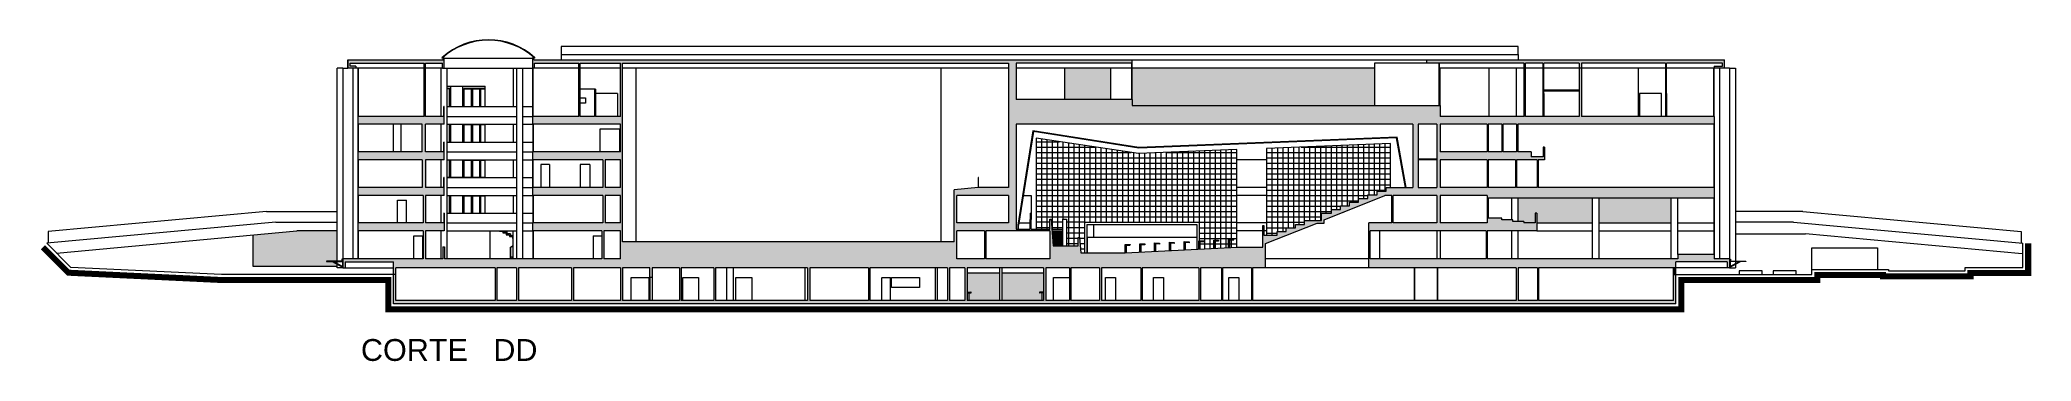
# Model space of a CAD drawing. Header units: metres. Extents: x -331 to 2982, y 362 to 2539.
# Drawn here: x 717.2 to 899.3, y 1731.1 to 1760.5 of the extents above; entities that cross this region are included whole.
import ezdxf

# ---------------------------------------------------------------- set-up
doc = ezdxf.new("R2010")
doc.units = ezdxf.units.M
doc.layers.get('0').update_dxf_attribs({"color": 251})
doc.layers.add('Texto_Salas', color=251, linetype='Continuous')
doc.layers.add('vis', color=251, linetype='Continuous')
doc.styles.add('ARIAL', font='arial.ttf')

msp = doc.modelspace()

# ---------------------------------------------------------------- texts
at = {"layer": 'Texto_Salas', "lineweight": 0, "insert": (754.658, 1731.096), "char_height": 2, "width": 19.86522, "attachment_point": 8, "style": 'ARIAL'}
msp.add_mtext('CORTE   DD', dxfattribs=at)

# ---------------------------------------------------------------- hatches: boundary and pattern name
at = {"lineweight": 0}
h = msp.add_hatch(color=256, dxfattribs=at)
h.paths.add_polyline_path([(845.259, 1754.507), (817.109, 1754.507), (817.109, 1755.037), (806.509, 1755.037), (806.509, 1758.377), (817.109, 1758.377), (817.109, 1758.677), (762.384, 1758.677), (762.384, 1758.827), (762.309, 1758.827), (762.309, 1757.907), (762.459, 1757.907), (762.459, 1758.377), (766.519, 1758.377), (766.519, 1753.507), (762.309, 1753.507), (762.309, 1752.787), (770.309, 1752.787), (770.309, 1750.247), (762.309, 1750.247), (762.309, 1749.527), (768.709, 1749.527), (768.709, 1746.997), (762.309, 1746.997), (762.309, 1746.277), (768.709, 1746.277), (768.709, 1743.747), (762.309, 1743.747), (762.309, 1743.027), (768.609, 1743.027), (768.609, 1740.477), (754.239, 1740.477), (754.239, 1741.577), (754.089, 1741.577), (754.089, 1740.477), (752.479, 1740.477), (752.479, 1743.027), (754.189, 1743.027), (754.189, 1743.747), (752.479, 1743.747), (752.479, 1746.277), (754.189, 1746.277), (754.189, 1746.997), (752.479, 1746.997), (752.479, 1749.527), (754.189, 1749.527), (754.189, 1750.247), (752.479, 1750.247), (752.479, 1752.787), (754.189, 1752.787), (754.189, 1753.507), (752.479, 1753.507), (752.479, 1758.377), (754.039, 1758.377), (754.039, 1757.907), (754.189, 1757.907), (754.189, 1758.827), (754.114, 1758.827), (754.114, 1758.677), (745.389, 1758.677), (745.389, 1757.907), (746.129, 1757.907), (746.129, 1758.107), (745.589, 1758.107), (745.589, 1758.377), (752.379, 1758.377), (752.379, 1753.507), (746.339, 1753.507), (746.339, 1752.787), (752.179, 1752.787), (752.179, 1750.247), (746.339, 1750.247), (746.339, 1749.527), (752.179, 1749.527), (752.179, 1746.997), (746.339, 1746.997), (746.339, 1746.277), (752.279, 1746.277), (752.279, 1743.747), (746.339, 1743.747), (746.339, 1743.027), (752.279, 1743.027), (752.279, 1740.477), (744.939, 1740.477), (744.939, 1739.649), (745.139, 1739.649), (745.139, 1740.177), (749.579, 1740.177), (749.579, 1739.027), (749.779, 1739.027), (749.779, 1739.649), (758.854, 1739.649), (758.854, 1736.647), (749.779, 1736.647), (749.779, 1739.027), (749.579, 1739.027), (749.579, 1736.347), (866.809, 1736.347), (866.809, 1739.027), (866.609, 1739.027), (866.609, 1736.647), (854.259, 1736.647), (854.259, 1739.649), (866.809, 1739.649), (866.809, 1740.177), (871.519, 1740.177), (871.519, 1739.649), (871.719, 1739.649), (871.719, 1740.477), (870.319, 1740.477), (870.319, 1740.877), (866.999, 1740.877), (866.999, 1740.477), (849.559, 1740.477), (849.559, 1743.027), (854.099, 1743.027), (854.099, 1744.647), (853.959, 1744.647), (853.959, 1743.747), (852.909, 1743.747), (852.909, 1743.897), (851.909, 1743.897), (851.909, 1744.047), (850.909, 1744.047), (850.909, 1744.197), (849.659, 1744.197), (849.659, 1746.027), (870.319, 1746.027), (870.319, 1746.997), (854.241, 1746.997), (854.241, 1749.527), (854.819, 1749.527), (854.819, 1750.687), (854.699, 1750.687), (854.699, 1749.787), (853.579, 1749.787), (853.579, 1750.247), (852.359, 1750.247), (852.359, 1752.787), (870.319, 1752.787), (870.319, 1753.507), (858.179, 1753.507), (858.179, 1758.377), (865.858, 1758.377), (865.858, 1755.607), (865.958, 1755.607), (865.958, 1758.377), (871.069, 1758.377), (871.069, 1758.107), (870.319, 1758.107), (870.319, 1757.907), (871.269, 1757.907), (871.269, 1758.677), (844.059, 1758.677), (844.059, 1758.377), (852.959, 1758.377), (852.959, 1753.507), (845.259, 1753.507)])
h.paths.add_polyline_path([(842.759, 1752.787), (842.759, 1746.997), (840.324, 1746.997), (840.324, 1746.672), (839.499, 1746.672), (839.499, 1746.337), (838.651, 1746.337), (838.651, 1745.992), (837.806, 1745.992), (837.806, 1745.658), (836.971, 1745.658), (836.971, 1745.319), (836.17, 1745.319), (836.17, 1744.975), (835.342, 1744.975), (835.342, 1744.648), (834.419, 1744.648), (834.419, 1743.979), (832.855, 1743.979), (832.855, 1743.616), (832.049, 1743.616), (832.049, 1743.306), (831.2, 1743.306), (831.2, 1742.965), (830.371, 1742.965), (830.371, 1742.637), (829.146, 1742.637), (829.146, 1743.508), (829.049, 1743.508), (829.049, 1741.522), (826.752, 1741.522), (816.459, 1741.007), (812.405, 1741.007), (812.305, 1742.407), (812.165, 1742.407), (812.165, 1741.647), (809.885, 1741.647), (809.709, 1744.107), (809.569, 1744.107), (809.569, 1743.177), (807.869, 1743.177), (807.869, 1744.077), (807.769, 1744.077), (807.769, 1743.177), (806.509, 1743.177), (806.509, 1752.787)], flags=17)
h.paths.add_polyline_path([(823.209, 1739.649), (823.209, 1736.647), (818.009, 1736.647), (818.009, 1739.649)], flags=17)
h.paths.add_polyline_path([(829.299, 1741.867), (834.028, 1743.729), (834.669, 1743.729), (834.669, 1744.022), (840.218, 1746.277), (840.859, 1746.277), (840.859, 1743.747), (838.759, 1743.747), (838.759, 1739.649), (852.209, 1739.649), (852.209, 1736.647), (828.109, 1736.647), (828.109, 1739.649), (829.299, 1739.649)], flags=16)
h.paths.add_polyline_path([(823.359, 1739.649), (825.259, 1739.649), (825.259, 1736.647), (823.359, 1736.647)], flags=17)
h.paths.add_polyline_path([(825.359, 1739.649), (828.009, 1739.649), (828.009, 1736.647), (825.359, 1736.647)], flags=17)
h.paths.add_polyline_path([(817.909, 1739.649), (817.909, 1736.647), (814.309, 1736.647), (814.309, 1739.649)], flags=17)
h.paths.add_polyline_path([(805.809, 1746.997), (803.019, 1746.997), (800.834, 1746.771), (800.834, 1742.007), (770.509, 1742.007), (770.509, 1758.377), (805.809, 1758.377)], flags=17)
h.paths.add_polyline_path([(814.109, 1739.649), (814.109, 1736.647), (811.49, 1736.647), (811.49, 1739.649)], flags=17)
h.paths.add_polyline_path([(809.569, 1743.027), (809.569, 1740.477), (803.719, 1740.477), (803.719, 1743.027)], flags=17)
h.paths.add_polyline_path([(811.39, 1739.649), (811.39, 1736.647), (809.209, 1736.647), (809.209, 1739.649)], flags=17)
h.paths.add_polyline_path([(805.809, 1746.277), (805.809, 1743.747), (801.084, 1743.747), (801.084, 1746.277)], flags=16)
h.paths.add_polyline_path([(808.984, 1739.649), (808.984, 1736.647), (802.034, 1736.647), (802.034, 1739.649)], flags=17)
h.paths.add_polyline_path([(838.859, 1743.027), (849.459, 1743.027), (849.459, 1740.477), (838.859, 1740.477)], flags=16)
h.paths.add_polyline_path([(840.959, 1746.277), (844.959, 1746.277), (844.959, 1743.747), (840.959, 1743.747)], flags=16)
h.paths.add_polyline_path([(803.619, 1743.027), (803.619, 1740.477), (801.084, 1740.477), (801.084, 1743.027)], flags=17)
h.paths.add_polyline_path([(843.259, 1752.787), (844.959, 1752.787), (844.959, 1746.997), (843.259, 1746.997)], flags=17)
h.paths.add_polyline_path([(845.259, 1752.787), (849.559, 1752.787), (849.559, 1750.247), (845.259, 1750.247)], flags=17)
h.paths.add_polyline_path([(845.259, 1749.527), (849.559, 1749.527), (849.559, 1746.997), (845.259, 1746.997)], flags=17)
h.paths.add_polyline_path([(801.812, 1739.649), (801.812, 1736.647), (800.411, 1736.647), (800.411, 1739.649)], flags=17)
h.paths.add_polyline_path([(845.259, 1746.277), (849.559, 1746.277), (849.559, 1743.747), (845.259, 1743.747)], flags=16)
h.paths.add_polyline_path([(800.211, 1739.649), (800.211, 1736.647), (793.105, 1736.647), (793.105, 1739.649)], flags=17)
h.paths.add_polyline_path([(849.659, 1752.787), (850.909, 1752.787), (850.909, 1750.247), (849.659, 1750.247)], flags=17)
h.paths.add_polyline_path([(849.659, 1749.527), (852.159, 1749.527), (852.159, 1746.997), (849.659, 1746.997)], flags=17)
h.paths.add_polyline_path([(851.009, 1752.787), (852.259, 1752.787), (852.259, 1750.247), (851.009, 1750.247)], flags=17)
h.paths.add_polyline_path([(852.259, 1749.527), (854.141, 1749.527), (854.141, 1746.997), (852.259, 1746.997)], flags=17)
h.paths.add_polyline_path([(853.059, 1758.377), (854.659, 1758.377), (854.659, 1755.607), (854.759, 1755.607), (854.759, 1758.377), (857.982, 1758.377), (857.982, 1753.507), (853.059, 1753.507)], flags=16)
h.paths.add_polyline_path([(793.005, 1739.649), (793.005, 1736.647), (787.634, 1736.647), (787.634, 1739.649)], flags=17)
h.paths.add_polyline_path([(852.409, 1739.649), (854.159, 1739.649), (854.159, 1736.647), (852.409, 1736.647)], flags=17)
h.paths.add_polyline_path([(787.418, 1739.649), (787.418, 1736.647), (779.009, 1736.647), (779.009, 1739.649)], flags=17)
h.paths.add_polyline_path([(778.859, 1739.649), (778.859, 1736.647), (775.859, 1736.647), (775.859, 1739.649)], flags=17)
h.paths.add_polyline_path([(775.709, 1739.649), (775.709, 1736.647), (770.509, 1736.647), (770.509, 1739.649), (773.009, 1739.649), (773.009, 1738.747), (773.209, 1738.747), (773.209, 1739.649)], flags=17)
h.paths.add_polyline_path([(770.309, 1753.507), (768.039, 1753.507), (768.039, 1756.007), (767.939, 1756.007), (767.939, 1753.507), (766.619, 1753.507), (766.619, 1758.377), (770.309, 1758.377)], flags=17)
h.paths.add_polyline_path([(770.309, 1749.527), (770.309, 1746.997), (768.909, 1746.997), (768.909, 1749.527)], flags=17)
h.paths.add_polyline_path([(770.309, 1746.277), (770.309, 1743.747), (768.909, 1743.747), (768.909, 1746.277)], flags=16)
h.paths.add_polyline_path([(770.309, 1743.027), (770.309, 1740.477), (768.809, 1740.477), (768.809, 1743.027)], flags=17)
h.paths.add_polyline_path([(770.309, 1739.649), (770.309, 1736.647), (766.034, 1736.647), (766.034, 1739.649)], flags=17)
h.paths.add_polyline_path([(765.834, 1739.649), (765.834, 1736.647), (761.004, 1736.647), (761.004, 1739.649)], flags=17)
h.paths.add_polyline_path([(760.804, 1739.649), (760.804, 1736.647), (759.004, 1736.647), (759.004, 1739.649)], flags=17)
for points in [[(815.159, 1757.907), (810.959, 1757.907), (810.959, 1755.037), (815.159, 1755.037)], [(839.259, 1757.907), (817.109, 1757.907), (817.109, 1755.037), (817.109, 1754.507), (839.259, 1754.507)]]:
    msp.add_hatch(color=256, dxfattribs=at).paths.add_polyline_path(points)
h = msp.add_hatch(color=256, dxfattribs=at)
h.paths.add_polyline_path([(859.209, 1746.027), (852.409, 1746.027), (852.409, 1743.897), (852.909, 1743.897), (852.909, 1743.747), (853.959, 1743.747), (853.959, 1744.647), (854.099, 1744.647), (854.099, 1743.747), (859.209, 1743.747)])
h.paths.add_polyline_path([(866.399, 1746.027), (859.809, 1746.027), (859.809, 1743.747), (866.399, 1743.747)])
h = msp.add_hatch(color=256, dxfattribs=at)
h.paths.add_polyline_path([(744.043, 1740.207), (744.429, 1740.004), (744.429, 1740.207)], flags=17)
h.paths.add_polyline_path([(744.429, 1743.027), (740.741, 1743.027), (736.739, 1742.657), (736.739, 1739.777), (744.429, 1739.777), (744.429, 1739.939), (743.935, 1740.207), (743.439, 1740.207), (743.439, 1740.257), (744.429, 1740.257)])
h = msp.add_hatch(color=256, dxfattribs=at)
h.paths.add_polyline_path([(805.012, 1739.149), (802.034, 1739.149), (802.034, 1737.407), (802.36, 1737.407, -0.4142136), (802.38, 1737.387), (802.38, 1737.377, -0.4142136), (802.36, 1737.357), (802.18, 1737.357), (802.18, 1736.647), (805.012, 1736.647)])
h.paths.add_polyline_path([(808.984, 1739.149), (805.212, 1739.149), (805.212, 1736.647), (808.841, 1736.647), (808.841, 1737.357), (808.661, 1737.357, -0.4142136), (808.641, 1737.377), (808.641, 1737.387, -0.4142136), (808.661, 1737.407), (808.984, 1737.407)])

# ---------------------------------------------------------------- linework, layer by layer
for p, q in [((754.139, 1758.827), (754.139, 1758.934)), ((754.164, 1758.827), (754.164, 1758.956)), ((762.334, 1758.827), (762.334, 1758.956)), ((762.359, 1758.827), (762.359, 1758.934)), ((764.909, 1759.167), (764.909, 1758.677)), ((852.409, 1759.167), (852.409, 1758.677)), ((744.429, 1740.257), (744.429, 1757.907)), ((744.939, 1757.907), (744.429, 1757.907)), ((744.939, 1757.907), (745.389, 1757.907)), ((744.939, 1757.907), (744.939, 1740.477)), ((745.389, 1757.907), (745.389, 1758.677)), ((745.389, 1758.677), (754.114, 1758.677)), ((745.389, 1758.677), (745.389, 1757.907)), ((746.129, 1757.907), (745.389, 1757.907)), ((745.589, 1758.377), (752.379, 1758.377)), ((745.589, 1758.107), (745.589, 1758.377)), ((746.129, 1758.107), (745.589, 1758.107)), ((745.839, 1757.907), (745.839, 1740.477)), ((746.129, 1758.107), (746.129, 1757.907)), ((752.379, 1757.907), (746.129, 1757.907)), ((746.339, 1753.507), (746.339, 1757.907)), ((746.359, 1753.507), (746.359, 1757.907)), ((752.379, 1753.507), (752.379, 1758.377)), ((752.479, 1758.377), (754.039, 1758.377)), ((752.479, 1753.507), (752.479, 1758.377)), ((754.039, 1757.907), (752.479, 1757.907)), ((753.904, 1757.907), (753.904, 1753.507)), ((754.02, 1758.827), (753.996, 1758.853)), ((754.039, 1757.907), (754.039, 1758.377)), ((754.039, 1757.907), (754.189, 1757.907)), ((754.114, 1758.677), (754.114, 1758.827)), ((754.189, 1758.827), (754.114, 1758.827)), ((754.189, 1758.827), (762.309, 1758.827)), ((754.189, 1757.907), (754.189, 1758.827)), ((754.189, 1757.907), (762.309, 1757.907)), ((754.454, 1757.907), (754.454, 1740.477)), ((760.509, 1757.907), (760.509, 1754.407)), ((760.804, 1757.907), (760.804, 1740.477)), ((761.354, 1757.907), (761.354, 1740.477)), ((762.309, 1757.907), (762.309, 1758.827)), ((762.309, 1758.827), (762.384, 1758.827)), ((762.309, 1753.507), (762.309, 1757.907)), ((762.459, 1757.907), (762.309, 1757.907)), ((762.329, 1753.507), (762.329, 1757.907)), ((762.384, 1758.677), (762.384, 1758.827)), ((762.384, 1758.677), (817.109, 1758.677)), ((762.459, 1758.377), (766.519, 1758.377)), ((762.459, 1757.907), (762.459, 1758.377)), ((766.519, 1757.907), (762.459, 1757.907)), ((762.478, 1758.827), (762.502, 1758.853)), ((766.519, 1753.507), (766.519, 1758.377)), ((766.619, 1758.377), (770.309, 1758.377)), ((766.619, 1753.507), (766.619, 1758.377)), ((770.309, 1757.907), (766.619, 1757.907)), ((770.309, 1753.507), (770.309, 1758.377)), ((770.509, 1758.377), (805.809, 1758.377)), ((770.509, 1742.007), (770.509, 1758.377)), ((805.809, 1757.907), (770.509, 1757.907)), ((771.709, 1757.907), (771.709, 1742.007)), ((799.609, 1757.907), (799.609, 1742.007)), ((805.809, 1758.377), (805.809, 1746.997)), ((817.089, 1757.907), (806.509, 1757.907)), ((810.959, 1755.037), (810.959, 1757.907)), ((815.159, 1755.037), (815.159, 1757.907)), ((817.089, 1755.037), (817.089, 1758.377)), ((817.109, 1758.677), (844.059, 1758.677)), ((817.109, 1758.377), (817.109, 1758.677)), ((817.109, 1755.037), (817.109, 1758.377)), ((839.259, 1757.907), (817.109, 1757.907)), ((839.259, 1758.377), (839.259, 1754.507)), ((844.059, 1758.377), (839.259, 1758.377)), ((844.059, 1758.677), (871.269, 1758.677)), ((844.059, 1758.377), (844.059, 1758.677)), ((845.149, 1758.377), (845.149, 1754.507)), ((845.184, 1758.377), (845.184, 1754.507)), ((852.959, 1757.907), (845.184, 1757.907)), ((845.259, 1754.507), (845.259, 1757.907)), ((849.759, 1753.507), (849.759, 1757.907)), ((852.259, 1753.507), (852.259, 1757.907)), ((852.959, 1753.507), (852.959, 1758.377)), ((853.059, 1753.507), (853.059, 1758.377)), ((854.659, 1757.907), (853.059, 1757.907)), ((865.858, 1757.907), (854.759, 1757.907)), ((857.982, 1758.377), (857.982, 1753.507)), ((858.179, 1758.377), (858.179, 1753.507)), ((863.359, 1757.907), (863.359, 1753.507)), ((870.319, 1757.907), (865.958, 1757.907)), ((870.299, 1753.507), (870.299, 1757.907)), ((870.319, 1758.107), (870.319, 1757.907)), ((870.319, 1758.107), (871.069, 1758.107)), ((870.319, 1753.507), (870.319, 1757.907)), ((871.269, 1757.907), (870.319, 1757.907)), ((870.819, 1757.907), (870.819, 1740.477)), ((871.069, 1758.107), (871.069, 1758.377)), ((871.269, 1757.907), (871.269, 1758.677)), ((871.719, 1757.907), (871.269, 1757.907)), ((871.719, 1757.907), (871.719, 1740.477)), ((871.719, 1757.907), (872.279, 1757.907)), ((872.279, 1757.907), (872.279, 1740.257)), ((754.454, 1756.257), (757.954, 1756.257)), ((754.709, 1756.047), (754.454, 1756.047)), ((754.679, 1756.014), (754.454, 1756.014)), ((754.679, 1754.417), (754.679, 1756.047)), ((754.709, 1754.417), (754.709, 1756.047)), ((754.809, 1754.417), (754.809, 1756.257)), ((755.909, 1754.417), (755.909, 1756.257)), ((756.009, 1754.417), (756.009, 1756.047)), ((757.954, 1756.047), (756.009, 1756.047)), ((756.039, 1754.417), (756.039, 1756.047)), ((756.039, 1756.014), (756.711, 1756.014)), ((756.711, 1754.417), (756.711, 1756.014)), ((756.744, 1754.417), (756.744, 1756.047)), ((756.774, 1754.417), (756.774, 1756.047)), ((756.807, 1754.417), (756.807, 1756.014)), ((756.807, 1756.014), (757.461, 1756.014)), ((757.461, 1754.417), (757.461, 1756.014)), ((757.494, 1754.417), (757.494, 1756.047)), ((757.524, 1754.417), (757.524, 1756.047)), ((757.557, 1754.417), (757.557, 1756.014)), ((757.557, 1756.014), (757.954, 1756.014)), ((757.954, 1754.407), (757.954, 1756.257)), ((767.939, 1756.007), (766.619, 1756.007)), ((768.039, 1756.007), (767.939, 1756.007)), ((767.939, 1756.007), (767.939, 1753.507)), ((768.039, 1756.007), (768.039, 1753.507)), ((770.039, 1755.607), (768.039, 1755.607)), ((770.039, 1755.607), (770.039, 1753.507)), ((854.659, 1755.607), (854.659, 1753.507)), ((857.982, 1755.907), (854.759, 1755.907)), ((857.982, 1755.807), (854.759, 1755.807)), ((854.759, 1755.607), (854.759, 1753.507)), ((865.858, 1755.607), (865.858, 1753.507)), ((865.958, 1755.607), (865.958, 1753.507)), ((752.379, 1753.507), (746.339, 1753.507)), ((746.339, 1752.787), (746.339, 1753.507)), ((754.169, 1753.507), (752.479, 1753.507)), ((754.169, 1753.507), (754.169, 1754.407)), ((754.189, 1754.407), (754.169, 1754.407)), ((754.189, 1752.787), (754.189, 1754.407)), ((754.454, 1754.407), (760.804, 1754.407)), ((754.454, 1753.507), (760.804, 1753.507)), ((761.354, 1754.407), (762.309, 1754.407)), ((761.354, 1753.507), (762.309, 1753.507)), ((766.519, 1753.507), (762.309, 1753.507)), ((762.309, 1752.787), (762.309, 1753.507)), ((767.939, 1753.507), (766.619, 1753.507)), ((770.309, 1753.507), (768.039, 1753.507)), ((817.109, 1755.037), (806.509, 1755.037)), ((817.109, 1755.037), (817.109, 1754.507)), ((817.109, 1754.507), (845.259, 1754.507)), ((852.959, 1753.507), (845.259, 1753.507)), ((857.982, 1753.507), (853.059, 1753.507)), ((870.319, 1753.507), (858.179, 1753.507)), ((870.319, 1753.507), (870.319, 1752.787)), ((746.339, 1750.247), (746.339, 1752.787)), ((752.179, 1752.787), (746.339, 1752.787)), ((746.359, 1750.247), (746.359, 1752.787)), ((749.559, 1750.247), (749.559, 1752.787)), ((750.259, 1750.247), (750.259, 1752.787)), ((752.179, 1750.247), (752.179, 1752.787)), ((754.189, 1752.787), (752.479, 1752.787)), ((752.479, 1750.247), (752.479, 1752.787)), ((753.904, 1752.787), (753.904, 1750.247)), ((754.454, 1752.787), (760.804, 1752.787)), ((754.679, 1752.754), (754.454, 1752.754)), ((754.679, 1751.157), (754.679, 1752.787)), ((754.709, 1751.157), (754.709, 1752.787)), ((754.809, 1751.157), (754.809, 1752.787)), ((755.909, 1751.157), (755.909, 1752.787)), ((756.009, 1751.157), (756.009, 1752.787)), ((756.039, 1751.157), (756.039, 1752.787)), ((756.039, 1752.754), (756.711, 1752.754)), ((756.711, 1751.157), (756.711, 1752.754)), ((756.744, 1751.157), (756.744, 1752.787)), ((756.774, 1751.157), (756.774, 1752.787)), ((756.807, 1751.157), (756.807, 1752.754)), ((756.807, 1752.754), (757.461, 1752.754)), ((757.461, 1751.157), (757.461, 1752.754)), ((757.494, 1751.157), (757.494, 1752.787)), ((757.524, 1751.157), (757.524, 1752.787)), ((757.557, 1751.157), (757.557, 1752.754)), ((757.557, 1752.754), (757.954, 1752.754)), ((757.954, 1751.147), (757.954, 1752.787)), ((760.509, 1752.787), (760.509, 1751.147)), ((761.354, 1752.787), (762.309, 1752.787)), ((762.309, 1752.787), (762.309, 1750.247)), ((770.309, 1752.787), (762.309, 1752.787)), ((762.329, 1752.787), (762.329, 1750.247)), ((770.231, 1752.347), (768.431, 1752.347)), ((768.431, 1752.347), (768.431, 1750.247)), ((770.231, 1752.347), (770.231, 1750.247)), ((770.309, 1750.247), (770.309, 1752.787)), ((842.759, 1752.787), (806.509, 1752.787)), ((842.759, 1752.787), (842.759, 1746.997)), ((844.959, 1752.787), (843.259, 1752.787)), ((843.259, 1752.787), (843.259, 1746.997)), ((849.559, 1752.787), (845.259, 1752.787)), ((849.559, 1752.787), (849.559, 1750.247)), ((850.909, 1752.787), (849.659, 1752.787)), ((849.659, 1752.787), (849.659, 1750.247)), ((850.909, 1752.787), (850.909, 1750.247)), ((852.259, 1752.787), (851.009, 1752.787)), ((851.009, 1752.787), (851.009, 1750.247)), ((852.259, 1752.787), (852.259, 1750.247)), ((870.319, 1752.787), (852.359, 1752.787)), ((852.359, 1752.787), (852.359, 1750.247)), ((870.299, 1752.787), (870.299, 1746.997)), ((870.319, 1752.787), (870.319, 1746.997)), ((752.179, 1750.247), (746.339, 1750.247)), ((746.339, 1749.527), (746.339, 1750.247)), ((754.169, 1750.247), (752.479, 1750.247)), ((754.169, 1750.247), (754.169, 1751.147)), ((754.189, 1751.147), (754.169, 1751.147)), ((754.189, 1749.527), (754.189, 1751.147)), ((754.454, 1751.147), (760.804, 1751.147)), ((754.454, 1750.247), (760.804, 1750.247)), ((761.354, 1751.147), (762.309, 1751.147)), ((761.354, 1750.247), (762.309, 1750.247)), ((770.309, 1750.247), (762.309, 1750.247)), ((762.309, 1749.527), (762.309, 1750.247)), ((808.321, 1751.187), (810.476, 1751.187)), ((808.321, 1750.695), (813.743, 1750.695)), ((808.321, 1750.203), (817.011, 1750.203)), ((808.813, 1751.438), (808.813, 1743.177)), ((809.305, 1751.363), (809.305, 1743.177)), ((809.797, 1751.289), (809.797, 1743.177)), ((810.289, 1751.215), (810.289, 1743.177)), ((810.781, 1751.141), (810.781, 1744.107)), ((811.273, 1751.067), (811.273, 1741.647)), ((811.765, 1750.993), (811.765, 1741.647)), ((812.257, 1750.919), (812.257, 1742.407)), ((812.749, 1750.845), (812.749, 1743.807)), ((813.241, 1750.771), (813.241, 1743.807)), ((813.74, 1750.696), (813.74, 1743.807)), ((814.239, 1750.621), (814.239, 1743.807)), ((814.738, 1750.545), (814.738, 1743.807)), ((815.237, 1750.47), (815.237, 1743.807)), ((815.736, 1750.395), (815.736, 1743.807)), ((816.234, 1750.32), (816.234, 1743.807)), ((816.733, 1750.245), (816.733, 1743.807)), ((817.232, 1750.17), (817.232, 1743.807)), ((817.731, 1750.102), (817.731, 1743.807)), ((818.23, 1750.122), (818.23, 1743.807)), ((818.729, 1750.142), (818.729, 1743.807)), ((819.228, 1750.162), (819.228, 1743.807)), ((819.727, 1750.182), (819.727, 1743.807)), ((820.226, 1750.202), (820.226, 1743.807)), ((820.252, 1750.203), (826.663, 1750.203)), ((820.725, 1750.222), (820.725, 1743.807)), ((821.223, 1750.242), (821.223, 1743.807)), ((821.722, 1750.262), (821.722, 1743.807)), ((822.221, 1750.282), (822.221, 1743.807)), ((822.72, 1750.302), (822.72, 1743.807)), ((823.219, 1750.322), (823.219, 1743.807)), ((823.711, 1750.342), (823.711, 1741.37)), ((824.203, 1750.361), (824.203, 1741.394)), ((824.695, 1750.381), (824.695, 1742.183)), ((825.187, 1750.401), (825.187, 1741.443)), ((825.679, 1750.42), (825.679, 1741.468)), ((826.171, 1750.44), (826.171, 1742.245)), ((829.399, 1750.203), (840.715, 1750.203)), ((829.891, 1750.589), (829.891, 1742.637)), ((830.383, 1750.608), (830.383, 1742.965)), ((830.875, 1750.628), (830.875, 1742.965)), ((831.367, 1750.648), (831.367, 1743.306)), ((831.859, 1750.667), (831.859, 1743.306)), ((832.351, 1750.687), (832.351, 1743.616)), ((832.551, 1750.695), (840.715, 1750.695)), ((832.843, 1750.707), (832.843, 1743.616)), ((833.335, 1750.727), (833.335, 1743.979)), ((833.827, 1750.746), (833.827, 1743.979)), ((834.319, 1750.766), (834.319, 1743.979)), ((834.811, 1750.786), (834.811, 1744.648)), ((835.303, 1750.805), (835.303, 1744.648)), ((835.795, 1750.825), (835.795, 1744.975)), ((836.287, 1750.845), (836.287, 1745.319)), ((836.779, 1750.864), (836.779, 1745.319)), ((837.271, 1750.884), (837.271, 1745.658)), ((837.763, 1750.904), (837.763, 1745.658)), ((838.255, 1750.923), (838.255, 1745.992)), ((838.747, 1750.943), (838.747, 1746.337)), ((839.239, 1750.963), (839.239, 1746.337)), ((839.731, 1750.982), (839.731, 1746.672)), ((840.223, 1751.002), (840.223, 1746.672)), ((842.109, 1746.997), (841.287, 1751.545)), ((849.559, 1750.247), (845.259, 1750.247)), ((850.909, 1750.247), (849.659, 1750.247)), ((852.259, 1750.247), (851.009, 1750.247)), ((853.579, 1750.247), (852.359, 1750.247)), ((853.579, 1750.247), (853.579, 1749.787)), ((854.699, 1749.787), (853.579, 1749.787)), ((854.699, 1750.687), (854.699, 1749.787)), ((854.819, 1750.687), (854.699, 1750.687)), ((854.819, 1750.687), (854.819, 1749.527)), ((746.339, 1746.997), (746.339, 1749.527)), ((752.179, 1749.527), (746.339, 1749.527)), ((746.359, 1746.997), (746.359, 1749.527)), ((752.179, 1749.527), (752.179, 1746.997)), ((754.189, 1749.527), (752.479, 1749.527)), ((752.479, 1749.527), (752.479, 1746.997)), ((753.904, 1749.527), (753.904, 1746.997)), ((754.454, 1749.527), (760.804, 1749.527)), ((754.679, 1749.494), (754.454, 1749.494)), ((754.679, 1747.897), (754.679, 1749.527)), ((754.709, 1747.897), (754.709, 1749.527)), ((754.809, 1747.897), (754.809, 1749.527)), ((755.909, 1747.897), (755.909, 1749.527)), ((756.009, 1747.897), (756.009, 1749.527)), ((756.039, 1747.897), (756.039, 1749.527)), ((756.039, 1749.494), (756.711, 1749.494)), ((756.711, 1747.897), (756.711, 1749.494)), ((756.744, 1747.897), (756.744, 1749.527)), ((756.774, 1747.897), (756.774, 1749.527)), ((756.807, 1747.897), (756.807, 1749.494)), ((756.807, 1749.494), (757.461, 1749.494)), ((757.461, 1747.897), (757.461, 1749.494)), ((757.494, 1747.897), (757.494, 1749.527)), ((757.524, 1747.897), (757.524, 1749.527)), ((757.557, 1747.897), (757.557, 1749.494)), ((757.557, 1749.494), (757.954, 1749.494)), ((757.954, 1747.897), (757.954, 1749.527)), ((760.509, 1749.527), (760.509, 1747.897)), ((761.354, 1749.527), (762.309, 1749.527)), ((762.309, 1746.997), (762.309, 1749.527)), ((768.709, 1749.527), (762.309, 1749.527)), ((762.329, 1746.997), (762.329, 1749.527)), ((763.029, 1749.097), (763.029, 1746.997)), ((763.829, 1749.097), (763.029, 1749.097)), ((763.829, 1749.097), (763.829, 1746.997)), ((766.619, 1749.097), (766.619, 1746.997)), ((767.519, 1749.097), (766.619, 1749.097)), ((767.519, 1749.097), (767.519, 1746.997)), ((768.709, 1749.527), (768.709, 1746.997)), ((770.309, 1749.527), (768.909, 1749.527)), ((768.909, 1749.527), (768.909, 1746.997)), ((770.309, 1746.997), (770.309, 1749.527)), ((808.321, 1749.711), (826.663, 1749.711)), ((808.321, 1749.219), (826.663, 1749.219)), ((808.321, 1748.727), (826.663, 1748.727)), ((808.321, 1748.235), (826.663, 1748.235)), ((829.399, 1749.527), (826.663, 1749.527)), ((829.399, 1749.711), (840.715, 1749.711)), ((829.399, 1749.219), (840.715, 1749.219)), ((829.399, 1748.727), (840.715, 1748.727)), ((829.399, 1748.235), (840.715, 1748.235)), ((844.959, 1749.577), (843.259, 1749.577)), ((844.959, 1749.527), (843.259, 1749.527)), ((849.559, 1749.527), (845.259, 1749.527)), ((849.559, 1749.527), (849.559, 1746.997)), ((852.159, 1749.527), (849.659, 1749.527)), ((849.659, 1749.527), (849.659, 1746.997)), ((852.159, 1749.527), (852.159, 1746.997)), ((854.141, 1749.527), (852.259, 1749.527)), ((852.259, 1749.527), (852.259, 1746.997)), ((854.141, 1749.527), (854.141, 1746.997)), ((854.819, 1749.527), (854.241, 1749.527)), ((854.241, 1749.527), (854.241, 1746.997)), ((752.179, 1746.997), (746.339, 1746.997)), ((746.339, 1746.277), (746.339, 1746.997)), ((746.339, 1743.747), (746.339, 1746.277)), ((752.279, 1746.277), (746.339, 1746.277)), ((746.359, 1743.747), (746.359, 1746.277)), ((752.279, 1746.277), (752.279, 1743.747)), ((754.169, 1746.997), (752.479, 1746.997)), ((754.189, 1746.277), (752.479, 1746.277)), ((752.479, 1746.277), (752.479, 1743.747)), ((753.904, 1746.277), (753.904, 1743.747)), ((754.169, 1746.997), (754.169, 1747.897)), ((754.189, 1747.897), (754.169, 1747.897)), ((754.189, 1746.277), (754.189, 1747.897)), ((754.454, 1747.897), (760.804, 1747.897)), ((757.954, 1747.897), (754.454, 1747.897)), ((754.454, 1746.997), (760.804, 1746.997)), ((754.454, 1746.277), (760.804, 1746.277)), ((754.454, 1746.277), (757.954, 1746.277)), ((754.679, 1746.244), (754.454, 1746.244)), ((754.679, 1744.647), (754.679, 1746.277)), ((754.709, 1744.647), (754.709, 1746.277)), ((754.809, 1744.647), (754.809, 1746.277)), ((755.909, 1744.647), (755.909, 1746.277)), ((756.009, 1744.647), (756.009, 1746.277)), ((756.039, 1744.647), (756.039, 1746.277)), ((756.039, 1746.244), (756.711, 1746.244)), ((756.711, 1744.647), (756.711, 1746.244)), ((756.744, 1744.647), (756.744, 1746.277)), ((756.774, 1744.647), (756.774, 1746.277)), ((756.807, 1744.647), (756.807, 1746.244)), ((756.807, 1746.244), (757.461, 1746.244)), ((757.461, 1744.647), (757.461, 1746.244)), ((757.494, 1744.647), (757.494, 1746.277)), ((757.524, 1744.647), (757.524, 1746.277)), ((757.557, 1744.647), (757.557, 1746.244)), ((757.557, 1746.244), (757.954, 1746.244)), ((757.954, 1744.647), (757.954, 1746.277)), ((760.509, 1746.277), (760.509, 1744.647)), ((761.354, 1747.897), (762.309, 1747.897)), ((761.354, 1746.997), (762.309, 1746.997)), ((761.354, 1746.277), (762.309, 1746.277)), ((768.709, 1746.997), (762.309, 1746.997)), ((762.309, 1746.277), (762.309, 1746.997)), ((762.309, 1746.277), (762.309, 1743.747)), ((768.709, 1746.277), (762.309, 1746.277)), ((762.329, 1746.277), (762.329, 1743.747)), ((768.709, 1746.277), (768.709, 1743.747)), ((770.309, 1746.997), (768.909, 1746.997)), ((770.309, 1746.277), (768.909, 1746.277)), ((768.909, 1746.277), (768.909, 1743.747)), ((770.309, 1743.747), (770.309, 1746.277)), ((800.834, 1742.007), (800.834, 1746.771)), ((805.809, 1746.277), (801.084, 1746.277)), ((801.084, 1743.747), (801.084, 1746.277)), ((805.809, 1746.997), (803.069, 1746.997)), ((805.809, 1746.277), (805.809, 1743.747)), ((807.14, 1746.277), (807.869, 1746.277)), ((807.869, 1746.277), (807.869, 1744.077)), ((808.321, 1747.743), (826.663, 1747.743)), ((808.321, 1747.251), (826.663, 1747.251)), ((808.321, 1746.759), (826.663, 1746.759)), ((808.321, 1746.267), (826.663, 1746.267)), ((829.399, 1746.997), (826.663, 1746.997)), ((829.399, 1746.277), (826.663, 1746.277)), ((829.399, 1747.743), (840.715, 1747.743)), ((829.399, 1747.251), (840.715, 1747.251)), ((829.399, 1746.759), (840.324, 1746.759)), ((829.399, 1746.267), (838.651, 1746.267)), ((840.859, 1746.277), (840.218, 1746.277)), ((840.859, 1743.747), (840.859, 1746.277)), ((840.959, 1743.747), (840.959, 1746.277)), ((849.559, 1746.997), (845.259, 1746.997)), ((849.559, 1746.277), (845.259, 1746.277)), ((849.559, 1746.277), (849.559, 1743.747)), ((852.159, 1746.997), (849.659, 1746.997)), ((854.141, 1746.997), (852.259, 1746.997)), ((870.319, 1746.997), (854.241, 1746.997)), ((870.319, 1746.997), (870.319, 1746.027)), ((737.949, 1744.797), (718.005, 1742.955)), ((737.949, 1744.797), (744.429, 1744.797)), ((749.942, 1743.747), (749.942, 1745.847)), ((749.942, 1745.847), (750.742, 1745.847)), ((750.742, 1743.747), (750.742, 1745.847)), ((754.169, 1744.647), (754.169, 1743.747)), ((754.189, 1744.647), (754.169, 1744.647)), ((754.189, 1744.647), (754.189, 1743.027)), ((754.454, 1744.647), (760.804, 1744.647)), ((761.354, 1744.647), (762.309, 1744.647)), ((807.769, 1744.647), (807.869, 1744.647)), ((807.769, 1744.647), (807.769, 1744.077)), ((808.321, 1745.775), (826.663, 1745.775)), ((808.321, 1745.283), (826.663, 1745.283)), ((808.321, 1744.791), (826.663, 1744.791)), ((829.399, 1745.775), (837.806, 1745.775)), ((829.399, 1745.283), (836.17, 1745.283)), ((829.399, 1744.791), (835.342, 1744.791)), ((870.319, 1746.027), (849.659, 1746.027)), ((849.659, 1746.027), (849.659, 1744.197)), ((851.809, 1744.047), (851.809, 1746.027)), ((852.409, 1743.897), (852.409, 1746.027)), ((853.959, 1744.647), (853.959, 1743.747)), ((854.099, 1744.647), (853.959, 1744.647)), ((854.099, 1744.647), (854.099, 1743.027)), ((859.209, 1740.477), (859.209, 1746.027)), ((859.809, 1740.477), (859.809, 1746.027)), ((866.399, 1740.477), (866.399, 1746.027)), ((866.999, 1740.877), (866.999, 1746.027)), ((870.299, 1746.027), (870.299, 1740.877)), ((870.319, 1746.027), (870.319, 1740.877)), ((878.439, 1744.797), (872.279, 1744.797)), ((878.439, 1744.797), (898.383, 1742.955)), ((738.809, 1743.822), (717.856, 1741.887)), ((718.005, 1742.955), (718.005, 1741.9)), ((718.747, 1740.995), (740.741, 1743.027)), ((736.739, 1739.777), (736.739, 1742.657)), ((738.809, 1743.822), (744.429, 1743.822)), ((744.429, 1743.027), (740.741, 1743.027)), ((752.279, 1743.747), (746.339, 1743.747)), ((746.339, 1743.027), (746.339, 1743.747)), ((746.339, 1740.477), (746.339, 1743.027)), ((752.279, 1743.027), (746.339, 1743.027)), ((746.359, 1740.477), (746.359, 1743.027)), ((751.439, 1740.477), (751.439, 1742.577)), ((751.439, 1742.577), (752.239, 1742.577)), ((752.239, 1740.477), (752.239, 1742.577)), ((752.279, 1743.027), (752.279, 1740.477)), ((754.169, 1743.747), (752.479, 1743.747)), ((754.189, 1743.027), (752.479, 1743.027)), ((752.479, 1743.027), (752.479, 1740.477)), ((753.904, 1743.027), (753.904, 1740.477)), ((754.454, 1743.747), (760.804, 1743.747)), ((754.454, 1743.027), (760.804, 1743.027)), ((758.409, 1740.477), (758.409, 1743.027)), ((760.509, 1740.477), (760.509, 1743.027)), ((761.354, 1743.747), (762.309, 1743.747)), ((761.354, 1743.027), (762.309, 1743.027)), ((768.709, 1743.747), (762.309, 1743.747)), ((762.309, 1743.027), (762.309, 1743.747)), ((762.309, 1743.027), (762.309, 1740.477)), ((768.609, 1743.027), (762.309, 1743.027)), ((762.329, 1743.027), (762.329, 1740.477)), ((767.829, 1742.577), (767.829, 1740.477)), ((767.829, 1742.577), (768.609, 1742.577)), ((768.609, 1743.027), (768.609, 1740.477)), ((770.309, 1743.027), (768.809, 1743.027)), ((768.809, 1743.027), (768.809, 1740.477)), ((770.309, 1743.747), (768.909, 1743.747)), ((770.309, 1740.477), (770.309, 1743.027)), ((805.809, 1743.747), (801.084, 1743.747)), ((803.619, 1743.027), (801.084, 1743.027)), ((801.084, 1740.477), (801.084, 1743.027)), ((803.619, 1743.027), (803.619, 1740.477)), ((809.569, 1743.027), (803.719, 1743.027)), ((803.719, 1743.027), (803.719, 1740.477)), ((806.709, 1743.177), (806.709, 1743.535)), ((806.743, 1743.747), (807.769, 1743.747)), ((807.769, 1743.177), (807.769, 1744.077)), ((807.869, 1744.077), (807.769, 1744.077)), ((807.869, 1743.177), (807.869, 1744.077)), ((808.321, 1744.299), (826.663, 1744.299)), ((809.569, 1743.807), (808.321, 1743.807)), ((809.569, 1743.315), (808.321, 1743.315)), ((809.569, 1743.027), (809.569, 1740.477)), ((810.765, 1743.807), (809.73, 1743.807)), ((810.765, 1743.315), (809.766, 1743.315)), ((809.775, 1743.177), (810.765, 1743.177)), ((809.786, 1743.027), (810.765, 1743.027)), ((809.788, 1743.007), (810.765, 1743.007)), ((809.791, 1742.957), (810.765, 1742.957)), ((809.797, 1743.807), (809.797, 1743.177)), ((809.797, 1743.027), (809.797, 1743.007)), ((809.797, 1742.957), (809.797, 1742.875)), ((809.797, 1742.957), (809.797, 1742.875)), ((809.8, 1742.837), (810.765, 1742.837)), ((809.803, 1742.787), (810.765, 1742.787)), ((809.812, 1742.667), (810.765, 1742.667)), ((809.815, 1742.617), (810.765, 1742.617)), ((809.824, 1742.497), (810.765, 1742.497)), ((810.289, 1743.027), (810.289, 1743.007)), ((810.289, 1742.957), (810.289, 1742.837)), ((810.289, 1742.787), (810.289, 1742.667)), ((810.289, 1742.617), (810.289, 1742.497)), ((812.749, 1743.807), (811.109, 1743.807)), ((812.749, 1743.315), (811.109, 1743.315)), ((812.749, 1742.823), (811.109, 1742.823)), ((812.749, 1743.807), (812.749, 1741.007)), ((812.749, 1743.807), (823.219, 1743.807)), ((812.949, 1743.607), (812.949, 1741.007)), ((812.949, 1743.607), (823.019, 1743.607)), ((813.606, 1742.457), (813.606, 1743.607)), ((823.019, 1743.607), (823.019, 1741.335)), ((823.219, 1743.807), (823.219, 1742.121)), ((823.219, 1743.807), (826.663, 1743.807)), ((823.219, 1743.315), (826.663, 1743.315)), ((823.219, 1742.823), (826.663, 1742.823)), ((829.399, 1743.747), (826.663, 1743.747)), ((829.049, 1743.027), (826.663, 1743.027)), ((829.399, 1743.027), (829.146, 1743.027)), ((829.399, 1744.299), (834.419, 1744.299)), ((829.399, 1743.807), (832.855, 1743.807)), ((829.399, 1743.315), (832.049, 1743.315)), ((829.399, 1742.823), (830.371, 1742.823)), ((840.859, 1743.747), (838.759, 1743.747)), ((838.759, 1739.649), (838.759, 1743.747)), ((849.459, 1743.027), (838.859, 1743.027)), ((838.859, 1740.477), (838.859, 1743.027)), ((839.759, 1740.477), (839.759, 1743.027)), ((844.959, 1743.747), (840.959, 1743.747)), ((844.959, 1743.027), (844.959, 1740.477)), ((849.559, 1743.747), (845.259, 1743.747)), ((845.259, 1743.027), (845.259, 1740.477)), ((849.459, 1743.027), (849.459, 1740.477)), ((854.099, 1743.027), (849.559, 1743.027)), ((849.559, 1743.027), (849.559, 1740.477)), ((850.909, 1744.197), (849.659, 1744.197)), ((850.909, 1744.047), (850.909, 1744.197)), ((851.909, 1744.047), (850.909, 1744.047)), ((851.809, 1740.477), (851.809, 1743.027)), ((851.909, 1743.897), (851.909, 1744.047)), ((852.909, 1743.897), (851.909, 1743.897)), ((852.409, 1740.477), (852.409, 1743.027)), ((852.909, 1743.897), (852.909, 1743.747)), ((853.959, 1743.747), (852.909, 1743.747)), ((854.099, 1743.747), (859.209, 1743.747)), ((854.099, 1743.027), (859.209, 1743.027)), ((859.809, 1743.747), (866.399, 1743.747)), ((859.809, 1743.027), (866.399, 1743.027)), ((866.999, 1743.747), (870.299, 1743.747)), ((866.999, 1743.027), (870.299, 1743.027)), ((877.579, 1743.822), (872.279, 1743.822)), ((872.279, 1742.747), (878.678, 1742.747)), ((877.579, 1743.822), (898.532, 1741.887)), ((898.495, 1740.916), (878.678, 1742.747)), ((898.383, 1742.955), (898.383, 1741.9)), ((754.089, 1741.577), (754.089, 1740.477)), ((754.089, 1741.577), (754.239, 1741.577)), ((754.239, 1741.577), (754.239, 1740.477)), ((800.834, 1742.007), (770.509, 1742.007)), ((809.828, 1742.447), (810.765, 1742.447)), ((810.765, 1742.331), (809.836, 1742.331)), ((809.836, 1742.327), (810.765, 1742.327)), ((809.84, 1742.277), (810.765, 1742.277)), ((809.848, 1742.157), (810.765, 1742.157)), ((809.852, 1742.107), (810.765, 1742.107)), ((809.86, 1741.987), (810.765, 1741.987)), ((809.864, 1741.937), (810.765, 1741.937)), ((809.873, 1741.817), (810.765, 1741.817)), ((809.876, 1741.767), (810.765, 1741.767)), ((810.289, 1742.447), (810.289, 1742.327)), ((810.289, 1742.277), (810.289, 1742.157)), ((810.289, 1742.107), (810.289, 1741.987)), ((810.289, 1741.937), (810.289, 1741.817)), ((810.289, 1741.767), (810.289, 1741.647)), ((812.165, 1742.331), (811.109, 1742.331)), ((812.165, 1741.839), (811.109, 1741.839)), ((812.749, 1742.331), (812.31, 1742.331)), ((812.749, 1741.839), (812.345, 1741.839)), ((812.749, 1741.347), (812.38, 1741.347)), ((813.019, 1741.007), (813.019, 1742.457)), ((813.019, 1742.457), (823.019, 1742.457)), ((823.219, 1742.331), (826.663, 1742.331)), ((823.299, 1741.839), (824.559, 1741.839)), ((824.649, 1741.839), (825.909, 1741.839)), ((824.695, 1742.093), (824.695, 1741.419)), ((825.999, 1741.839), (826.663, 1741.839)), ((826.171, 1742.155), (826.171, 1741.493)), ((870.319, 1740.877), (866.999, 1740.877)), ((866.999, 1740.877), (866.999, 1740.477)), ((870.319, 1740.877), (870.319, 1740.477)), ((879.259, 1739.477), (879.259, 1741.477)), ((879.259, 1741.477), (885.259, 1741.477)), ((885.259, 1741.477), (885.259, 1739.477)), ((898.532, 1739.677), (898.532, 1741.887)), ((744.429, 1739.777), (736.739, 1739.777)), ((744.939, 1740.257), (743.439, 1740.257)), ((743.439, 1740.257), (743.439, 1740.207)), ((743.439, 1740.207), (743.935, 1740.207)), ((744.939, 1739.663), (743.935, 1740.207)), ((744.043, 1740.207), (744.889, 1740.207)), ((744.889, 1739.762), (744.043, 1740.207)), ((744.429, 1740.004), (744.429, 1740.207)), ((744.429, 1739.649), (744.429, 1739.939)), ((744.939, 1739.649), (744.429, 1739.649)), ((744.939, 1740.427), (744.829, 1740.427)), ((744.829, 1740.427), (744.829, 1740.277)), ((744.829, 1740.277), (744.939, 1740.277)), ((744.889, 1740.207), (744.889, 1739.762)), ((752.279, 1740.477), (744.939, 1740.477)), ((744.939, 1740.477), (744.939, 1739.649)), ((744.939, 1740.277), (744.939, 1740.257)), ((744.939, 1739.649), (745.139, 1739.649)), ((745.139, 1740.177), (749.579, 1740.177)), ((745.139, 1740.177), (745.139, 1739.649)), ((745.139, 1739.649), (749.579, 1739.649)), ((749.579, 1736.347), (749.579, 1740.177)), ((758.854, 1739.649), (749.779, 1739.649)), ((749.779, 1736.647), (749.779, 1739.649)), ((754.089, 1740.477), (752.479, 1740.477)), ((768.609, 1740.477), (754.239, 1740.477)), ((758.854, 1739.649), (758.854, 1736.647)), ((760.804, 1739.649), (759.004, 1739.649)), ((759.004, 1739.649), (759.004, 1736.647)), ((760.804, 1739.649), (760.804, 1736.647)), ((765.834, 1739.649), (761.004, 1739.649)), ((761.004, 1739.649), (761.004, 1736.647)), ((765.834, 1739.649), (765.834, 1736.647)), ((770.309, 1739.649), (766.034, 1739.649)), ((766.034, 1739.649), (766.034, 1736.647)), ((770.309, 1740.477), (768.809, 1740.477)), ((770.309, 1739.649), (770.309, 1736.647)), ((773.009, 1739.649), (770.509, 1739.649)), ((770.509, 1739.649), (770.509, 1736.647)), ((775.709, 1739.649), (773.209, 1739.649)), ((775.709, 1739.649), (775.709, 1736.647)), ((778.859, 1739.649), (775.859, 1739.649)), ((775.859, 1739.649), (775.859, 1736.647)), ((778.859, 1739.649), (778.859, 1736.647)), ((787.418, 1739.649), (779.009, 1739.649)), ((779.009, 1739.649), (779.009, 1736.647)), ((780.009, 1739.649), (780.009, 1736.647)), ((780.609, 1739.649), (780.609, 1736.647)), ((787.209, 1736.647), (787.209, 1739.649)), ((787.418, 1739.649), (787.418, 1736.647)), ((793.005, 1739.649), (787.634, 1739.649)), ((787.634, 1739.649), (787.634, 1736.647)), ((793.005, 1739.649), (793.005, 1736.647)), ((800.211, 1739.649), (793.105, 1739.649)), ((793.105, 1739.649), (793.105, 1736.647)), ((799.109, 1736.647), (799.109, 1739.649)), ((799.309, 1736.647), (799.309, 1739.649)), ((800.211, 1739.649), (800.211, 1736.647)), ((801.812, 1739.649), (800.411, 1739.649)), ((800.411, 1739.649), (800.411, 1736.647)), ((803.619, 1740.477), (801.084, 1740.477)), ((801.812, 1739.649), (801.812, 1736.647)), ((808.984, 1739.649), (802.034, 1739.649)), ((802.034, 1739.649), (802.034, 1736.647)), ((805.012, 1739.149), (802.034, 1739.149)), ((809.569, 1740.477), (803.719, 1740.477)), ((805.012, 1736.647), (805.012, 1739.649)), ((805.212, 1736.647), (805.212, 1739.649)), ((808.984, 1739.149), (805.212, 1739.149)), ((808.984, 1739.649), (808.984, 1736.647)), ((811.39, 1739.649), (809.209, 1739.649)), ((809.209, 1739.649), (809.209, 1736.647)), ((811.39, 1739.649), (811.39, 1736.647)), ((814.109, 1739.649), (811.49, 1739.649)), ((811.49, 1739.649), (811.49, 1736.647)), ((814.109, 1739.649), (814.109, 1736.647)), ((817.909, 1739.649), (814.309, 1739.649)), ((814.309, 1739.649), (814.309, 1736.647)), ((817.909, 1739.649), (817.909, 1736.647)), ((823.209, 1739.649), (818.009, 1739.649)), ((818.009, 1739.649), (818.009, 1736.647)), ((823.209, 1739.649), (823.209, 1736.647)), ((825.259, 1739.649), (823.359, 1739.649)), ((823.359, 1739.649), (823.359, 1736.647)), ((825.259, 1739.649), (825.259, 1736.647)), ((828.009, 1739.649), (825.359, 1739.649)), ((825.359, 1739.649), (825.359, 1736.647)), ((828.009, 1739.649), (828.009, 1736.647)), ((829.299, 1739.649), (828.109, 1739.649)), ((828.109, 1739.649), (828.109, 1736.647)), ((838.759, 1740.477), (829.299, 1740.477)), ((838.759, 1739.649), (829.299, 1739.649)), ((852.209, 1739.649), (838.759, 1739.649)), ((849.459, 1740.477), (838.859, 1740.477)), ((842.894, 1739.649), (842.894, 1736.647)), ((842.924, 1739.649), (842.924, 1736.647)), ((844.979, 1739.649), (844.979, 1736.647)), ((845.009, 1739.649), (845.009, 1736.647)), ((866.999, 1740.477), (849.559, 1740.477)), ((852.209, 1739.649), (852.209, 1736.647)), ((854.159, 1739.649), (852.409, 1739.649)), ((852.409, 1739.649), (852.409, 1736.647)), ((854.159, 1739.649), (854.159, 1736.647)), ((866.809, 1739.649), (854.259, 1739.649)), ((854.259, 1739.649), (854.259, 1736.647)), ((866.609, 1739.027), (866.609, 1739.649)), ((866.609, 1739.027), (879.259, 1739.027)), ((866.609, 1736.647), (866.609, 1739.027)), ((866.699, 1739.649), (866.699, 1739.027)), ((866.719, 1739.649), (866.719, 1739.027)), ((871.519, 1740.177), (866.809, 1740.177)), ((866.809, 1739.649), (866.809, 1740.177)), ((871.519, 1739.649), (866.809, 1739.649)), ((866.809, 1739.027), (866.809, 1739.649)), ((866.809, 1736.347), (866.809, 1739.027)), ((871.719, 1740.477), (870.319, 1740.477)), ((871.519, 1740.177), (871.519, 1739.649)), ((871.719, 1739.649), (871.519, 1739.649)), ((871.719, 1740.477), (871.719, 1739.649)), ((871.719, 1740.477), (871.719, 1740.427)), ((871.719, 1740.427), (871.829, 1740.427)), ((871.719, 1740.427), (871.829, 1740.427)), ((871.829, 1740.277), (871.719, 1740.277)), ((871.829, 1740.277), (871.719, 1740.277)), ((871.719, 1740.277), (871.719, 1740.257)), ((871.719, 1740.257), (873.219, 1740.257)), ((871.719, 1740.257), (873.219, 1740.257)), ((871.719, 1739.679), (872.723, 1740.207)), ((871.719, 1739.679), (872.723, 1740.207)), ((871.719, 1739.649), (872.279, 1739.649)), ((872.615, 1740.207), (871.769, 1740.207)), ((871.769, 1740.207), (871.769, 1739.762)), ((871.769, 1739.762), (872.615, 1740.207)), ((872.615, 1740.207), (871.769, 1740.207)), ((871.769, 1740.207), (871.769, 1739.762)), ((871.769, 1739.762), (872.615, 1740.207)), ((871.829, 1740.427), (871.829, 1740.277)), ((871.829, 1740.427), (871.829, 1740.277)), ((872.279, 1740.207), (872.279, 1740.03)), ((872.279, 1739.974), (872.279, 1739.649)), ((873.219, 1740.207), (872.723, 1740.207)), ((873.219, 1740.207), (872.723, 1740.207)), ((873.219, 1740.257), (873.219, 1740.207)), ((873.219, 1740.257), (873.219, 1740.207)), ((879.259, 1739.027), (879.259, 1739.477)), ((879.259, 1739.477), (886.259, 1739.477)), ((886.259, 1739.477), (886.259, 1739.377)), ((886.259, 1739.377), (893.259, 1739.377)), ((893.259, 1739.377), (893.259, 1739.677)), ((893.259, 1739.677), (898.532, 1739.677)), ((773.009, 1738.747), (773.009, 1736.647)), ((773.209, 1738.747), (773.209, 1736.647)), ((794.212, 1736.647), (794.212, 1738.732)), ((794.227, 1738.747), (794.997, 1738.747)), ((795.012, 1736.647), (795.012, 1738.732)), ((802.034, 1737.407), (802.36, 1737.407)), ((802.034, 1737.357), (802.36, 1737.357)), ((802.18, 1737.357), (802.18, 1736.647)), ((802.38, 1737.387), (802.38, 1737.377)), ((808.641, 1737.387), (808.641, 1737.377)), ((808.984, 1737.407), (808.661, 1737.407)), ((808.984, 1737.357), (808.661, 1737.357)), ((808.841, 1737.357), (808.841, 1736.647)), ((866.809, 1736.347), (749.579, 1736.347)), ((758.854, 1736.647), (749.779, 1736.647)), ((760.804, 1736.647), (759.004, 1736.647)), ((765.834, 1736.647), (761.004, 1736.647)), ((770.309, 1736.647), (766.034, 1736.647)), ((775.709, 1736.647), (770.509, 1736.647)), ((778.859, 1736.647), (775.859, 1736.647)), ((787.418, 1736.647), (779.009, 1736.647)), ((793.005, 1736.647), (787.634, 1736.647)), ((800.211, 1736.647), (793.105, 1736.647)), ((801.812, 1736.647), (800.411, 1736.647)), ((808.984, 1736.647), (802.034, 1736.647)), ((811.39, 1736.647), (809.209, 1736.647)), ((814.109, 1736.647), (811.49, 1736.647)), ((817.909, 1736.647), (814.309, 1736.647)), ((823.209, 1736.647), (818.009, 1736.647)), ((825.259, 1736.647), (823.359, 1736.647)), ((828.009, 1736.647), (825.359, 1736.647)), ((852.209, 1736.647), (828.109, 1736.647)), ((854.159, 1736.647), (852.409, 1736.647)), ((866.609, 1736.647), (854.259, 1736.647))]:
    msp.add_line(p, q, dxfattribs=at)
for points in [[(852.409, 1759.167), (852.409, 1759.887), (764.909, 1759.887), (764.909, 1759.167)], [(795.109, 1738.747), (797.653, 1738.747), (797.653, 1737.847), (795.109, 1737.847)]]:
    msp.add_lwpolyline(points, close=True, dxfattribs=at)
for points in [[(817.109, 1758.377), (806.509, 1758.377), (806.509, 1755.037)], [(852.959, 1758.377), (844.059, 1758.377)], [(854.659, 1758.377), (853.059, 1758.377)], [(854.659, 1758.377), (854.659, 1755.607), (854.759, 1755.607), (854.759, 1758.377)], [(857.982, 1758.377), (854.759, 1758.377)], [(865.858, 1758.377), (858.179, 1758.377)], [(865.858, 1758.377), (865.858, 1755.607), (865.958, 1755.607), (865.958, 1758.377)], [(871.069, 1758.377), (865.958, 1758.377)], [(865.499, 1753.507), (865.499, 1755.607), (863.499, 1755.607), (863.499, 1753.507)], [(766.619, 1755.207), (767.119, 1755.207), (767.119, 1754.707), (766.619, 1754.707)], [(806.509, 1752.787), (806.509, 1743.177), (807.769, 1743.177)], [(842.158, 1747.006), (841.328, 1751.597), (817.722, 1750.652), (808.034, 1752.186), (806.66, 1743.543), (806.659, 1743.177)], [(841.287, 1751.545), (817.719, 1750.602), (808.076, 1752.129), (806.709, 1743.535)], [(826.663, 1741.517), (826.663, 1750.46), (817.691, 1750.101), (808.321, 1751.512), (808.321, 1743.177)], [(840.715, 1746.997), (840.715, 1751.022), (829.399, 1750.569), (829.399, 1742.637)], [(803.069, 1746.997), (803.069, 1747.897), (803.019, 1747.897), (803.019, 1746.997), (800.834, 1746.771)], [(807.869, 1743.177), (809.569, 1743.177), (809.569, 1744.107), (809.709, 1744.107), (809.885, 1741.647), (812.165, 1741.647), (812.165, 1742.407), (812.305, 1742.407), (812.405, 1741.007), (816.459, 1741.007), (826.752, 1741.522), (829.049, 1741.522), (829.049, 1743.508), (829.146, 1743.508), (829.146, 1742.637), (830.371, 1742.637), (830.371, 1742.965), (831.2, 1742.965), (831.2, 1743.306), (832.049, 1743.306), (832.049, 1743.616), (832.855, 1743.616), (832.855, 1743.979), (834.419, 1743.979), (834.419, 1744.648), (835.342, 1744.648), (835.342, 1744.975), (836.17, 1744.975), (836.17, 1745.319), (836.971, 1745.319), (836.971, 1745.658), (837.806, 1745.658), (837.806, 1745.992), (838.651, 1745.992), (838.651, 1746.337), (839.499, 1746.337), (839.499, 1746.672), (840.324, 1746.672), (840.324, 1746.997), (842.759, 1746.997)], [(829.299, 1739.649), (829.299, 1741.867), (834.028, 1743.729), (834.669, 1743.729), (834.669, 1744.022), (840.218, 1746.277)], [(843.259, 1746.997), (844.959, 1746.997)], [(836.398, 1744.725), (836.42, 1744.725), (836.42, 1744.733)], [(759.259, 1743.027), (759.259, 1742.993), (759.559, 1742.993), (759.559, 1742.83), (759.859, 1742.83), (759.859, 1742.666), (760.159, 1742.666), (760.159, 1742.503), (760.459, 1742.503), (760.459, 1742.339), (760.509, 1742.339)], [(760.259, 1742.766), (759.959, 1742.766), (759.959, 1742.93), (759.659, 1742.93), (759.659, 1743.027)], [(760.259, 1742.766), (760.259, 1742.603), (760.509, 1742.603)], [(810.765, 1741.647), (810.765, 1744.107), (811.109, 1744.107), (811.109, 1741.647)], [(749.729, 1739.027), (733.849, 1739.027), (720.056, 1739.687), (717.856, 1741.887)], [(760.259, 1740.641), (760.259, 1741.541), (760.509, 1741.677)], [(760.294, 1740.641), (760.294, 1741.52), (760.509, 1741.637)], [(816.459, 1741.007), (816.459, 1741.787), (816.909, 1741.767), (816.905, 1741.677), (816.549, 1741.693), (816.549, 1741.012)], [(817.809, 1741.075), (817.809, 1741.852), (818.259, 1741.832), (818.255, 1741.742), (817.899, 1741.758), (817.899, 1741.079)], [(819.159, 1741.142), (819.159, 1741.919), (819.609, 1741.899), (819.605, 1741.81), (819.249, 1741.825), (819.249, 1741.147)], [(820.509, 1741.21), (820.509, 1741.987), (820.959, 1741.967), (820.955, 1741.877), (820.599, 1741.893), (820.599, 1741.214)], [(821.859, 1741.277), (821.859, 1742.054), (822.309, 1742.034), (822.305, 1741.945), (821.949, 1741.96), (821.949, 1741.282)], [(823.209, 1741.345), (823.209, 1742.122), (823.659, 1742.102), (823.655, 1742.012), (823.299, 1742.028), (823.299, 1741.349)], [(824.559, 1741.412), (824.559, 1742.189), (825.009, 1742.169), (825.005, 1742.079), (824.649, 1742.095), (824.649, 1741.417)], [(825.909, 1741.479), (825.909, 1742.257), (826.359, 1742.237), (826.355, 1742.147), (825.999, 1742.163), (825.999, 1741.484)], [(760.259, 1740.477), (760.259, 1740.641), (760.509, 1740.641)], [(760.359, 1740.477), (760.359, 1740.541), (760.509, 1740.541)], [(773.209, 1739.649), (773.209, 1738.747), (773.009, 1738.747), (773.009, 1739.649)], [(874.709, 1739.027), (874.709, 1739.377), (872.609, 1739.377), (872.609, 1739.027)], [(877.809, 1739.027), (877.809, 1739.377), (875.709, 1739.377), (875.709, 1739.027)], [(771.309, 1736.647), (771.309, 1738.747), (772.909, 1738.747), (772.909, 1736.647)], [(776.018, 1736.647), (776.018, 1738.747), (777.448, 1738.747), (777.448, 1736.647)], [(780.867, 1736.647), (780.867, 1738.747), (782.327, 1738.747), (782.327, 1736.647)], [(809.919, 1736.647), (809.919, 1738.747), (811.39, 1738.747)], [(814.672, 1736.647), (814.672, 1738.747), (815.572, 1738.747), (815.572, 1736.647)], [(819.06, 1736.647), (819.06, 1738.747), (819.96, 1738.747), (819.96, 1736.647)], [(825.959, 1736.647), (825.959, 1738.747), (826.859, 1738.747), (826.859, 1736.647)]]:
    msp.add_lwpolyline(points, dxfattribs=at)
at = {"lineweight": 0, "const_width": 0.55}
msp.add_lwpolyline([(899.032, 1741.887), (899.032, 1739.177), (893.759, 1739.177), (893.759, 1738.877), (885.759, 1738.877), (885.759, 1738.977), (879.759, 1738.977), (879.759, 1738.527), (867.309, 1738.527), (867.309, 1735.847), (749.079, 1735.847), (749.079, 1738.527), (733.837, 1738.527), (719.839, 1739.196), (717.503, 1741.533)], dxfattribs=at)
at = {"lineweight": 0}
for centre, radius, start, end in [((758.249, 1754.233), 6.28, 47.37223, 132.62777), ((758.249, 1754.233), 6.245, 47.37223, 132.62777), ((794.227, 1738.732), 0.015, 90, 180), ((794.997, 1738.732), 0.015, 0, 90), ((802.36, 1737.387), 0.02, 0, 90), ((802.36, 1737.377), 0.02, 270, 0), ((808.661, 1737.387), 0.02, 90, 180), ((808.661, 1737.377), 0.02, 180, 270)]:
    msp.add_arc(centre, radius, start, end, dxfattribs=at)
at = {"layer": 'vis', "lineweight": 0}
for p, q in [((845.259, 1754.507), (845.259, 1753.507)), ((844.959, 1752.787), (844.959, 1746.997)), ((845.259, 1752.787), (845.259, 1750.247)), ((845.259, 1749.527), (845.259, 1746.997)), ((844.959, 1746.277), (840.959, 1746.277)), ((844.959, 1746.277), (844.959, 1743.747)), ((845.259, 1746.277), (845.259, 1743.747))]:
    msp.add_line(p, q, dxfattribs=at)

msp.set_redraw_order([(e.dxf.handle, doc.entitydb.next_handle()) for e in msp.query("TEXT MTEXT ATTDEF DIMENSION ARC_DIMENSION")])  # texts and dimensions are drawn at this point

doc.saveas('drawing.dxf')
